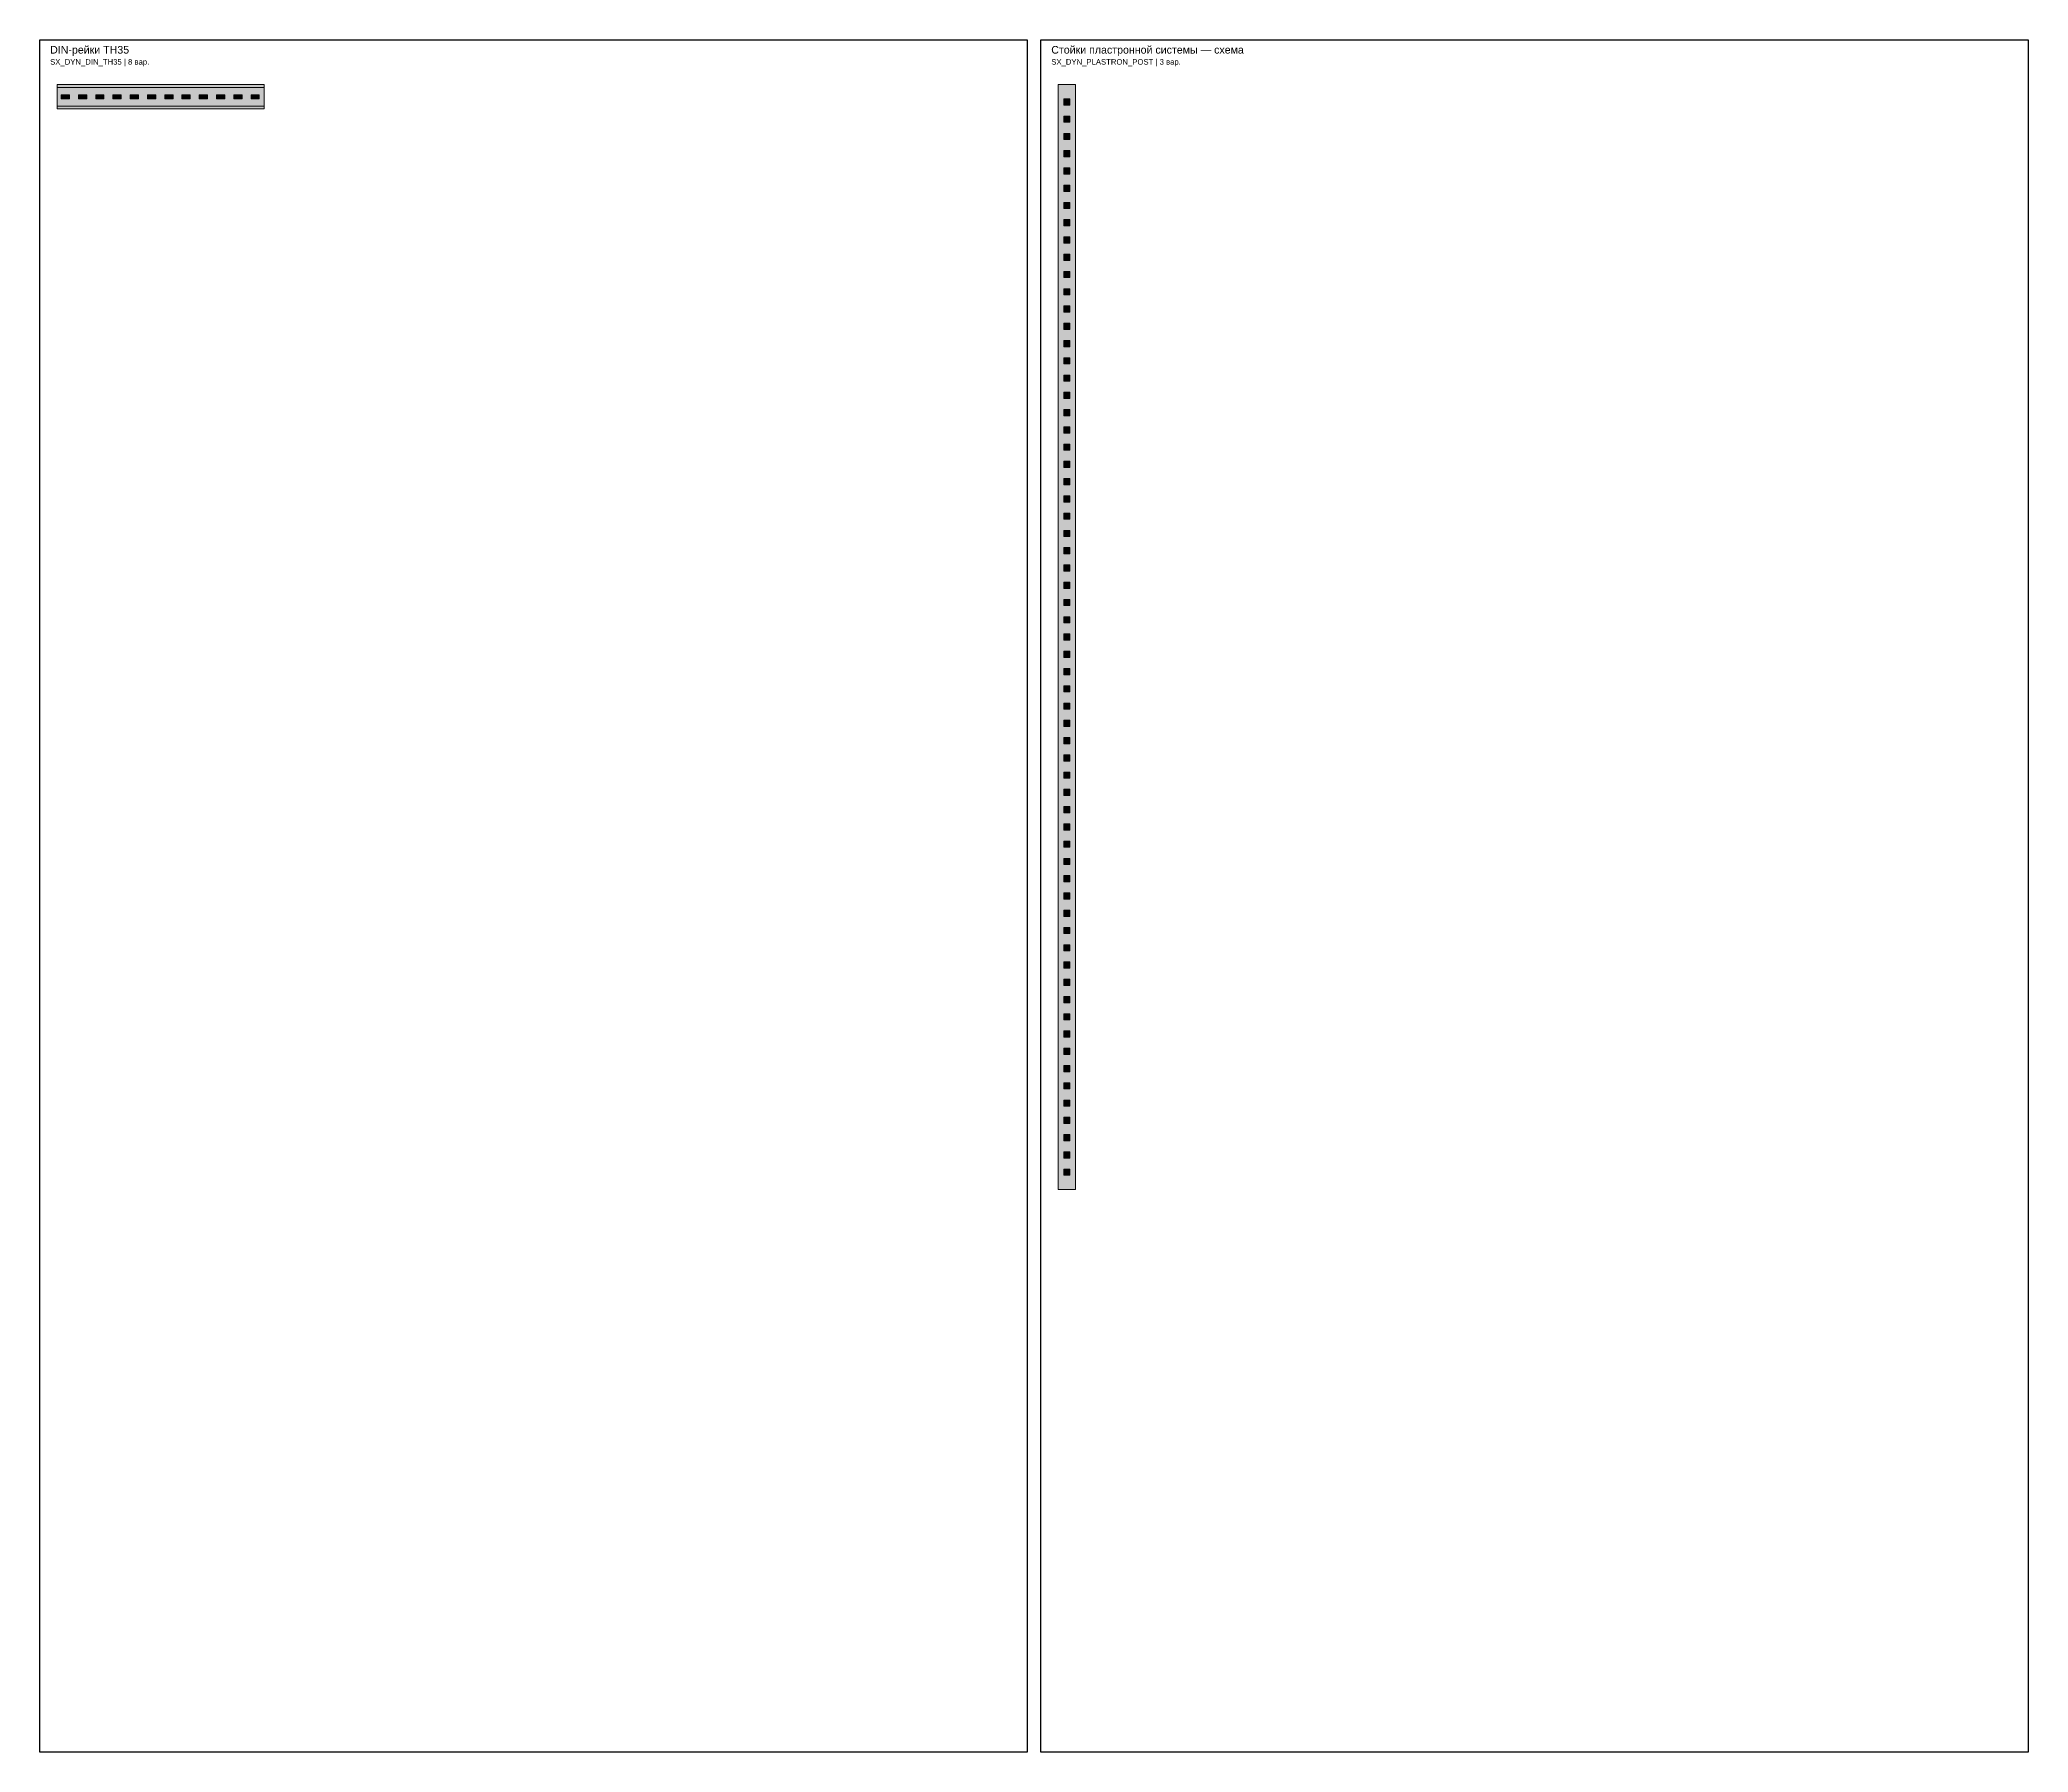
# Model space of a CAD drawing. Header units: millimetres. Extents: x 27500 to 33280, y -10980 to 420.
# Drawn here: x 27500 to 30380, y -10980 to -8500 of the extents above; entities that cross this region are included whole.
import ezdxf

# ---------------------------------------------------------------- set-up
doc = ezdxf.new("R2010")
doc.units = ezdxf.units.MM
for name, color, linetype, lineweight, true_color in [('CQEN_DETAIL', 7, 'Continuous', 5, 0x464d50), ('CQEN_HARDWARE', 7, 'Continuous', 5, 0x848c8f), ('CT_DETAIL', 7, 'Continuous', 5, 0x34393c), ('DIN_LAYOUT', 7, 'Continuous', 5, 0xacb5ba)]:
    doc.layers.add(name, color=color, linetype=linetype, lineweight=lineweight, true_color=true_color)
doc.layers.add('LAYOUT_PARAMETERS', color=7, linetype='Continuous', plot=False)
doc.styles.add('LAYOUT_CONTACTOR_ARIAL', font='arial.ttf')
doc.styles.get("Standard").update_dxf_attribs({"font": 'arial.ttf'})
doc.styles.add('SX_DYNAMIC_ARIAL', font='arial.ttf')

msp = doc.modelspace()

# ---------------------------------------------------------------- texts
at = {"color": 7, "style": 'SX_DYNAMIC_ARIAL'}
for s, height, p in [('DIN-рейки TH35', 11, (27515, -8520)), ('Стойки пластронной системы — схема', 11, (28965, -8520)), ('SX_DYN_DIN_TH35 | 8 вар.', 8, (27515, -8536)), ('SX_DYN_PLASTRON_POST | 3 вар.', 8, (28965, -8536))]:
    msp.add_text(s, height=height, dxfattribs=at).set_placement(p)

# ---------------------------------------------------------------- blocks, each defined once
blk = doc.blocks.new('SX_DYN_DIN_TH35_G001')
at = {"layer": 'CQEN_DETAIL'}
for points in [[(6, -3), (18, -3), (18, 3), (6, 3)], [(31, -3), (43, -3), (43, 3), (31, 3)], [(56, -3), (68, -3), (68, 3), (56, 3)], [(81, -3), (93, -3), (93, 3), (81, 3)], [(106, -3), (118, -3), (118, 3), (106, 3)], [(131, -3), (143, -3), (143, 3), (131, 3)], [(156, -3), (168, -3), (168, 3), (156, 3)], [(181, -3), (193, -3), (193, 3), (181, 3)], [(206, -3), (218, -3), (218, 3), (206, 3)], [(231, -3), (243, -3), (243, 3), (231, 3)], [(256, -3), (268, -3), (268, 3), (256, 3)], [(281, -3), (293, -3), (293, 3), (281, 3)]]:
    blk.add_hatch(color=256, dxfattribs=at).paths.add_polyline_path(points)
at = {"layer": 'DIN_LAYOUT'}
blk.add_hatch(color=256, dxfattribs=at).paths.add_polyline_path([(0, -17.5), (300, -17.5), (300, 17.5), (0, 17.5)])
at = {"layer": 'CQEN_DETAIL'}
for p, q in [((0, 13.5), (300, 13.5)), ((0, -13.5), (300, -13.5))]:
    blk.add_line(p, q, dxfattribs=at)
for points in [[(6, -3), (18, -3), (18, 3), (6, 3)], [(31, -3), (43, -3), (43, 3), (31, 3)], [(56, -3), (68, -3), (68, 3), (56, 3)], [(81, -3), (93, -3), (93, 3), (81, 3)], [(106, -3), (118, -3), (118, 3), (106, 3)], [(131, -3), (143, -3), (143, 3), (131, 3)], [(156, -3), (168, -3), (168, 3), (156, 3)], [(181, -3), (193, -3), (193, 3), (181, 3)], [(206, -3), (218, -3), (218, 3), (206, 3)], [(231, -3), (243, -3), (243, 3), (231, 3)], [(256, -3), (268, -3), (268, 3), (256, 3)], [(281, -3), (293, -3), (293, 3), (281, 3)]]:
    blk.add_lwpolyline(points, close=True, dxfattribs=at)
at = {"layer": 'CT_DETAIL'}
blk.add_lwpolyline([(0, -17.5), (300, -17.5), (300, 17.5), (0, 17.5)], close=True, dxfattribs=at)
blk = doc.blocks.new('*U500')
blk.add_blockref('SX_DYN_DIN_TH35_G001', (0, 0))
at = {"flags": 1}
for tag in ['WIDTH_MM', 'MODEL', 'SOURCE_BLOCK']:
    blk.add_attdef(tag, (0, 0), '', height=1, dxfattribs=at)
at = {"layer": 'LAYOUT_PARAMETERS', "style": 'LAYOUT_CONTACTOR_ARIAL', "flags": 1}
for tag in ['GRID_MM', 'PROFILE', 'LENGTH_MM', 'HEIGHT_MM', 'DEPTH_MM', 'NOTE']:
    blk.add_attdef(tag, (0, 0), '', height=1.7, dxfattribs=at)
blk = doc.blocks.new('SX_DYN_PLASTRON_POST_G001')
at = {"layer": 'CQEN_DETAIL'}
for points in [[(8, 1570.5), (17, 1570.5), (17, 1579.5), (8, 1579.5)], [(8, 1545.5), (17, 1545.5), (17, 1554.5), (8, 1554.5)], [(8, 1520.5), (17, 1520.5), (17, 1529.5), (8, 1529.5)], [(8, 1495.5), (17, 1495.5), (17, 1504.5), (8, 1504.5)], [(8, 1470.5), (17, 1470.5), (17, 1479.5), (8, 1479.5)], [(8, 1445.5), (17, 1445.5), (17, 1454.5), (8, 1454.5)], [(8, 1420.5), (17, 1420.5), (17, 1429.5), (8, 1429.5)], [(8, 1395.5), (17, 1395.5), (17, 1404.5), (8, 1404.5)], [(8, 1370.5), (17, 1370.5), (17, 1379.5), (8, 1379.5)], [(8, 1345.5), (17, 1345.5), (17, 1354.5), (8, 1354.5)], [(8, 1320.5), (17, 1320.5), (17, 1329.5), (8, 1329.5)], [(8, 1295.5), (17, 1295.5), (17, 1304.5), (8, 1304.5)], [(8, 1270.5), (17, 1270.5), (17, 1279.5), (8, 1279.5)], [(8, 1245.5), (17, 1245.5), (17, 1254.5), (8, 1254.5)], [(8, 1220.5), (17, 1220.5), (17, 1229.5), (8, 1229.5)], [(8, 1195.5), (17, 1195.5), (17, 1204.5), (8, 1204.5)], [(8, 1170.5), (17, 1170.5), (17, 1179.5), (8, 1179.5)], [(8, 1145.5), (17, 1145.5), (17, 1154.5), (8, 1154.5)], [(8, 1120.5), (17, 1120.5), (17, 1129.5), (8, 1129.5)], [(8, 1095.5), (17, 1095.5), (17, 1104.5), (8, 1104.5)], [(8, 1070.5), (17, 1070.5), (17, 1079.5), (8, 1079.5)], [(8, 1045.5), (17, 1045.5), (17, 1054.5), (8, 1054.5)], [(8, 1020.5), (17, 1020.5), (17, 1029.5), (8, 1029.5)], [(8, 995.5), (17, 995.5), (17, 1004.5), (8, 1004.5)], [(8, 970.5), (17, 970.5), (17, 979.5), (8, 979.5)], [(8, 945.5), (17, 945.5), (17, 954.5), (8, 954.5)], [(8, 920.5), (17, 920.5), (17, 929.5), (8, 929.5)], [(8, 895.5), (17, 895.5), (17, 904.5), (8, 904.5)], [(8, 870.5), (17, 870.5), (17, 879.5), (8, 879.5)], [(8, 845.5), (17, 845.5), (17, 854.5), (8, 854.5)], [(8, 820.5), (17, 820.5), (17, 829.5), (8, 829.5)], [(8, 795.5), (17, 795.5), (17, 804.5), (8, 804.5)], [(8, 770.5), (17, 770.5), (17, 779.5), (8, 779.5)], [(8, 745.5), (17, 745.5), (17, 754.5), (8, 754.5)], [(8, 720.5), (17, 720.5), (17, 729.5), (8, 729.5)], [(8, 695.5), (17, 695.5), (17, 704.5), (8, 704.5)], [(8, 670.5), (17, 670.5), (17, 679.5), (8, 679.5)], [(8, 645.5), (17, 645.5), (17, 654.5), (8, 654.5)], [(8, 620.5), (17, 620.5), (17, 629.5), (8, 629.5)], [(8, 595.5), (17, 595.5), (17, 604.5), (8, 604.5)], [(8, 570.5), (17, 570.5), (17, 579.5), (8, 579.5)], [(8, 545.5), (17, 545.5), (17, 554.5), (8, 554.5)], [(8, 520.5), (17, 520.5), (17, 529.5), (8, 529.5)], [(8, 495.5), (17, 495.5), (17, 504.5), (8, 504.5)], [(8, 470.5), (17, 470.5), (17, 479.5), (8, 479.5)], [(8, 445.5), (17, 445.5), (17, 454.5), (8, 454.5)], [(8, 420.5), (17, 420.5), (17, 429.5), (8, 429.5)], [(8, 395.5), (17, 395.5), (17, 404.5), (8, 404.5)], [(8, 370.5), (17, 370.5), (17, 379.5), (8, 379.5)], [(8, 345.5), (17, 345.5), (17, 354.5), (8, 354.5)], [(8, 320.5), (17, 320.5), (17, 329.5), (8, 329.5)], [(8, 295.5), (17, 295.5), (17, 304.5), (8, 304.5)], [(8, 270.5), (17, 270.5), (17, 279.5), (8, 279.5)], [(8, 245.5), (17, 245.5), (17, 254.5), (8, 254.5)], [(8, 220.5), (17, 220.5), (17, 229.5), (8, 229.5)], [(8, 195.5), (17, 195.5), (17, 204.5), (8, 204.5)], [(8, 170.5), (17, 170.5), (17, 179.5), (8, 179.5)], [(8, 145.5), (17, 145.5), (17, 154.5), (8, 154.5)], [(8, 120.5), (17, 120.5), (17, 129.5), (8, 129.5)], [(8, 95.5), (17, 95.5), (17, 104.5), (8, 104.5)], [(8, 70.5), (17, 70.5), (17, 79.5), (8, 79.5)], [(8, 45.5), (17, 45.5), (17, 54.5), (8, 54.5)], [(8, 20.5), (17, 20.5), (17, 29.5), (8, 29.5)]]:
    blk.add_hatch(color=256, dxfattribs=at).paths.add_polyline_path(points)
at = {"layer": 'CQEN_HARDWARE'}
blk.add_hatch(color=256, dxfattribs=at).paths.add_polyline_path([(0, 0), (25, 0), (25, 1600), (0, 1600)])
at = {"layer": 'CQEN_DETAIL'}
for points in [[(0, 0), (25, 0), (25, 1600), (0, 1600)], [(8, 1570.5), (17, 1570.5), (17, 1579.5), (8, 1579.5)], [(8, 1545.5), (17, 1545.5), (17, 1554.5), (8, 1554.5)], [(8, 1520.5), (17, 1520.5), (17, 1529.5), (8, 1529.5)], [(8, 1495.5), (17, 1495.5), (17, 1504.5), (8, 1504.5)], [(8, 1470.5), (17, 1470.5), (17, 1479.5), (8, 1479.5)], [(8, 1445.5), (17, 1445.5), (17, 1454.5), (8, 1454.5)], [(8, 1420.5), (17, 1420.5), (17, 1429.5), (8, 1429.5)], [(8, 1395.5), (17, 1395.5), (17, 1404.5), (8, 1404.5)], [(8, 1370.5), (17, 1370.5), (17, 1379.5), (8, 1379.5)], [(8, 1345.5), (17, 1345.5), (17, 1354.5), (8, 1354.5)], [(8, 1320.5), (17, 1320.5), (17, 1329.5), (8, 1329.5)], [(8, 1295.5), (17, 1295.5), (17, 1304.5), (8, 1304.5)], [(8, 1270.5), (17, 1270.5), (17, 1279.5), (8, 1279.5)], [(8, 1245.5), (17, 1245.5), (17, 1254.5), (8, 1254.5)], [(8, 1220.5), (17, 1220.5), (17, 1229.5), (8, 1229.5)], [(8, 1195.5), (17, 1195.5), (17, 1204.5), (8, 1204.5)], [(8, 1170.5), (17, 1170.5), (17, 1179.5), (8, 1179.5)], [(8, 1145.5), (17, 1145.5), (17, 1154.5), (8, 1154.5)], [(8, 1120.5), (17, 1120.5), (17, 1129.5), (8, 1129.5)], [(8, 1095.5), (17, 1095.5), (17, 1104.5), (8, 1104.5)], [(8, 1070.5), (17, 1070.5), (17, 1079.5), (8, 1079.5)], [(8, 1045.5), (17, 1045.5), (17, 1054.5), (8, 1054.5)], [(8, 1020.5), (17, 1020.5), (17, 1029.5), (8, 1029.5)], [(8, 995.5), (17, 995.5), (17, 1004.5), (8, 1004.5)], [(8, 970.5), (17, 970.5), (17, 979.5), (8, 979.5)], [(8, 945.5), (17, 945.5), (17, 954.5), (8, 954.5)], [(8, 920.5), (17, 920.5), (17, 929.5), (8, 929.5)], [(8, 895.5), (17, 895.5), (17, 904.5), (8, 904.5)], [(8, 870.5), (17, 870.5), (17, 879.5), (8, 879.5)], [(8, 845.5), (17, 845.5), (17, 854.5), (8, 854.5)], [(8, 820.5), (17, 820.5), (17, 829.5), (8, 829.5)], [(8, 795.5), (17, 795.5), (17, 804.5), (8, 804.5)], [(8, 770.5), (17, 770.5), (17, 779.5), (8, 779.5)], [(8, 745.5), (17, 745.5), (17, 754.5), (8, 754.5)], [(8, 720.5), (17, 720.5), (17, 729.5), (8, 729.5)], [(8, 695.5), (17, 695.5), (17, 704.5), (8, 704.5)], [(8, 670.5), (17, 670.5), (17, 679.5), (8, 679.5)], [(8, 645.5), (17, 645.5), (17, 654.5), (8, 654.5)], [(8, 620.5), (17, 620.5), (17, 629.5), (8, 629.5)], [(8, 595.5), (17, 595.5), (17, 604.5), (8, 604.5)], [(8, 570.5), (17, 570.5), (17, 579.5), (8, 579.5)], [(8, 545.5), (17, 545.5), (17, 554.5), (8, 554.5)], [(8, 520.5), (17, 520.5), (17, 529.5), (8, 529.5)], [(8, 495.5), (17, 495.5), (17, 504.5), (8, 504.5)], [(8, 470.5), (17, 470.5), (17, 479.5), (8, 479.5)], [(8, 445.5), (17, 445.5), (17, 454.5), (8, 454.5)], [(8, 420.5), (17, 420.5), (17, 429.5), (8, 429.5)], [(8, 395.5), (17, 395.5), (17, 404.5), (8, 404.5)], [(8, 370.5), (17, 370.5), (17, 379.5), (8, 379.5)], [(8, 345.5), (17, 345.5), (17, 354.5), (8, 354.5)], [(8, 320.5), (17, 320.5), (17, 329.5), (8, 329.5)], [(8, 295.5), (17, 295.5), (17, 304.5), (8, 304.5)], [(8, 270.5), (17, 270.5), (17, 279.5), (8, 279.5)], [(8, 245.5), (17, 245.5), (17, 254.5), (8, 254.5)], [(8, 220.5), (17, 220.5), (17, 229.5), (8, 229.5)], [(8, 195.5), (17, 195.5), (17, 204.5), (8, 204.5)], [(8, 170.5), (17, 170.5), (17, 179.5), (8, 179.5)], [(8, 145.5), (17, 145.5), (17, 154.5), (8, 154.5)], [(8, 120.5), (17, 120.5), (17, 129.5), (8, 129.5)], [(8, 95.5), (17, 95.5), (17, 104.5), (8, 104.5)], [(8, 70.5), (17, 70.5), (17, 79.5), (8, 79.5)], [(8, 45.5), (17, 45.5), (17, 54.5), (8, 54.5)], [(8, 20.5), (17, 20.5), (17, 29.5), (8, 29.5)]]:
    blk.add_lwpolyline(points, close=True, dxfattribs=at)
blk = doc.blocks.new('*U501')
blk.add_blockref('SX_DYN_PLASTRON_POST_G001', (0, 0))
at = {"flags": 1}
for tag in ['WIDTH_MM', 'MODEL', 'SOURCE_BLOCK', 'HEIGHT_MM']:
    blk.add_attdef(tag, (0, 0), '', height=1, dxfattribs=at)
at = {"layer": 'LAYOUT_PARAMETERS', "style": 'LAYOUT_CONTACTOR_ARIAL', "flags": 1}
for tag in ['VIEW', 'CABINET_HEIGHT_MM', 'GRID_MM', 'REFERENCE_ARTICLE', 'NOTE']:
    blk.add_attdef(tag, (0, 0), '', height=1.7, dxfattribs=at)

# ---------------------------------------------------------------- linework, layer by layer
at = {"color": 8}
for points in [[(27500, -8500), (28930, -8500), (28930, -10980), (27500, -10980)], [(28950, -8500), (30380, -8500), (30380, -10980), (28950, -10980)]]:
    msp.add_lwpolyline(points, close=True, dxfattribs=at)

# ---------------------------------------------------------------- block references
for name, p in [('*U500', (27525, -8582.5)), ('*U501', (28975, -10165))]:
    msp.add_blockref(name, p)

msp.set_redraw_order([(e.dxf.handle, doc.entitydb.next_handle()) for e in msp.query("TEXT MTEXT ATTDEF DIMENSION ARC_DIMENSION")])  # texts and dimensions are drawn at this point

doc.saveas('drawing.dxf')
